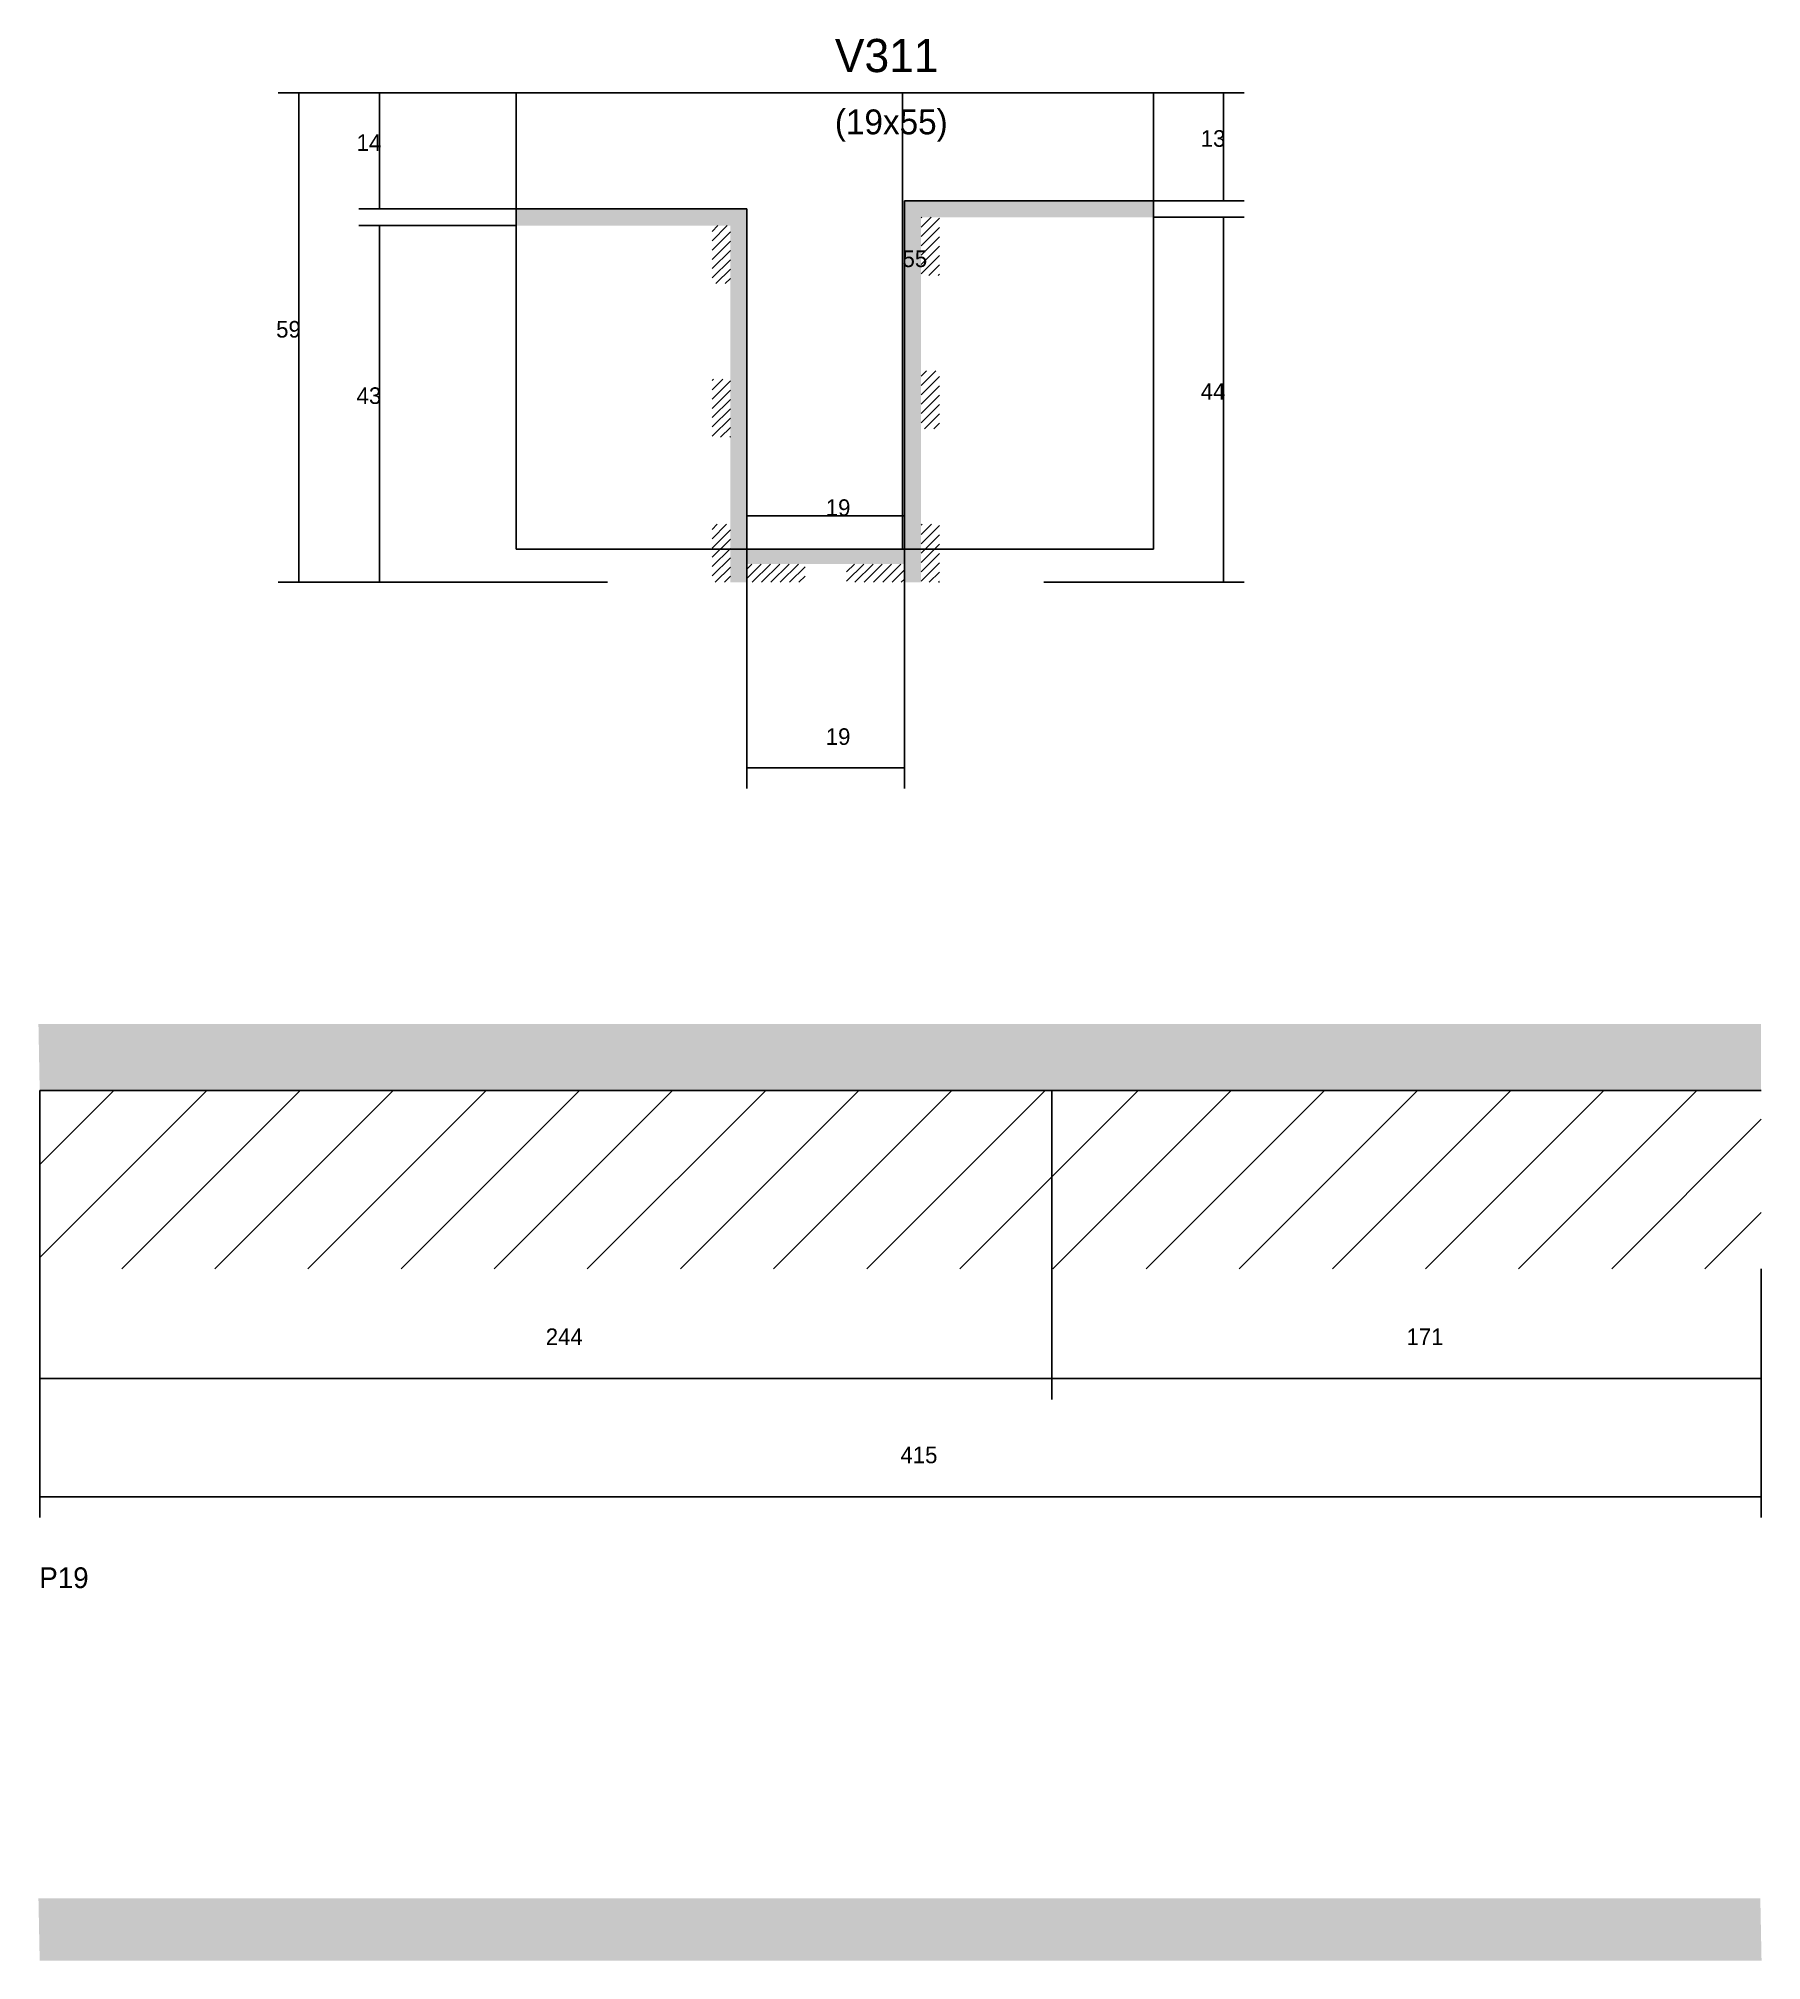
# Model space of a CAD drawing. Header units: metres. Extents: x 3856 to 5560, y 4268 to 4853.
# Drawn here: x 5144.5 to 5559.9, y 4301.8 to 4765.2 of the extents above; entities that cross this region are included whole.
import ezdxf

# ---------------------------------------------------------------- set-up
doc = ezdxf.new("R2010")
doc.units = ezdxf.units.M
for name, color, linetype in [('CONCRETO', 8, 'Continuous'), ('COTA', 2, 'Continuous'), ('Hachura', 8, 'Continuous'), ('NOMENCLATURA', 7, 'Continuous'), ('Paineis', 7, 'Continuous'), ('REAPROVEITAMENTO', 3, 'Continuous'), ('TextoSecao', 7, 'Continuous')]:
    doc.layers.add(name, color=color, linetype=linetype)

msp = doc.modelspace()

# ---------------------------------------------------------------- texts
at = {"layer": 'COTA'}
for s, p in [('14', (5221.2, 4738.1)), ('13', (5424.7, 4739.1)), ('55', (5352.8, 4710.1)), ('59', (5201.8, 4693.1)), ('43', (5221.2, 4677.1)), ('44', (5424.7, 4678.1)), ('19', (5334.3, 4650.1)), ('19', (5334.3, 4594.9)), ('244', (5266.8, 4450.2)), ('171', (5474.3, 4450.2)), ('415', (5352.3, 4421.7))]:
    msp.add_text(s, height=4, dxfattribs=at).set_placement(p)
at = {"layer": 'NOMENCLATURA'}
msp.add_text('P19', height=5, dxfattribs=at).set_placement((5144.7, 4391.6))
at = {"layer": 'TextoSecao'}
for s, height, p in [('V311', 8, (5336.5, 4757.1)), ('(19x55)', 6, (5336.5, 4742.1))]:
    msp.add_text(s, height=height, dxfattribs=at).set_placement(p)

# ---------------------------------------------------------------- hatches: boundary and pattern name
at = {"layer": 'COTA'}
h = msp.add_hatch(dxfattribs=at)
h.set_pattern_fill('AR-CONC', scale=0.03)
h.paths.add_polyline_path([(5559.8, 4527.6), (5144.5, 4527.6), (5144.5, 4527.6), (5144.8, 4511.6), (5144.8, 4511.6), (5559.8, 4511.6), (5559.8, 4511.6), (5559.8, 4527.6)])
h = msp.add_hatch(dxfattribs=at)
h.set_pattern_fill('AR-CONC', scale=0.03)
h.paths.add_polyline_path([(5559.6, 4316.8), (5144.5, 4316.8), (5144.5, 4316.8), (5144.8, 4301.8), (5144.8, 4301.8), (5559.9, 4301.8), (5559.9, 4301.8), (5559.6, 4316.8)])
at = {"layer": 'Hachura'}
h = msp.add_hatch(color=8, dxfattribs=at)
h.dxf.hatch_style = 1
h.paths.add_polyline_path([(5315.3, 4720.1), (5315.3, 4724.1), (5315.3, 4724.1), (5259.7, 4724.1), (5259.7, 4724.1), (5259.7, 4720.1), (5259.7, 4720.1), (5315.3, 4720.1)])
h = msp.add_hatch(color=8, dxfattribs=at)
h.dxf.hatch_style = 1
h.paths.add_polyline_path([(5413.3, 4722.1), (5413.3, 4726.1), (5413.3, 4726.1), (5353.3, 4726.1), (5353.3, 4726.1), (5353.3, 4722.1), (5353.3, 4722.1), (5413.3, 4722.1)])
h = msp.add_hatch(color=8, dxfattribs=at)
h.dxf.hatch_style = 1
h.paths.add_polyline_path([(5357.3, 4724.1), (5353.3, 4724.1), (5353.3, 4724.1), (5353.3, 4634.1), (5353.3, 4634.1), (5357.3, 4634.1), (5357.3, 4634.1), (5357.3, 4724.1)])
h = msp.add_hatch(dxfattribs=at)
h.set_pattern_fill('ANSI31', scale=0.5)
h.paths.add_polyline_path([(5306.9, 4706.1), (5311.3, 4706.1), (5311.3, 4706.1), (5311.3, 4720.1), (5311.3, 4720.1), (5306.9, 4720.1), (5306.9, 4720.1), (5306.9, 4706.1)])
h = msp.add_hatch(color=8, dxfattribs=at)
h.dxf.hatch_style = 1
h.paths.add_polyline_path([(5311.3, 4722.1), (5315.3, 4722.1), (5315.3, 4722.1), (5315.3, 4634.1), (5315.3, 4634.1), (5311.3, 4634.1), (5311.3, 4634.1), (5311.3, 4722.1)])
h = msp.add_hatch(dxfattribs=at)
h.set_pattern_fill('ANSI31', scale=0.5)
h.paths.add_polyline_path([(5361.7, 4708.1), (5357.3, 4708.1), (5357.3, 4708.1), (5357.3, 4722.1), (5357.3, 4722.1), (5361.7, 4722.1), (5361.7, 4722.1), (5361.7, 4708.1)])
h = msp.add_hatch(dxfattribs=at)
h.set_pattern_fill('ANSI31', scale=0.5)
h.paths.add_polyline_path([(5306.9, 4669.1), (5311.3, 4669.1), (5311.3, 4669.1), (5311.3, 4683.1), (5311.3, 4683.1), (5306.9, 4683.1), (5306.9, 4683.1), (5306.9, 4669.1)])
h = msp.add_hatch(dxfattribs=at)
h.set_pattern_fill('ANSI31', scale=0.5)
h.paths.add_polyline_path([(5361.7, 4671.1), (5357.3, 4671.1), (5357.3, 4671.1), (5357.3, 4685.1), (5357.3, 4685.1), (5361.7, 4685.1), (5361.7, 4685.1), (5361.7, 4671.1)])
h = msp.add_hatch(dxfattribs=at)
h.set_pattern_fill('ANSI31', scale=0.5)
h.paths.add_polyline_path([(5306.9, 4634.1), (5311.3, 4634.1), (5311.3, 4634.1), (5311.3, 4648.1), (5311.3, 4648.1), (5306.9, 4648.1), (5306.9, 4648.1), (5306.9, 4634.1)])
h = msp.add_hatch(dxfattribs=at)
h.set_pattern_fill('ANSI31', scale=0.5)
h.paths.add_polyline_path([(5361.7, 4634.1), (5357.3, 4634.1), (5357.3, 4634.1), (5357.3, 4648.1), (5357.3, 4648.1), (5361.7, 4648.1), (5361.7, 4648.1), (5361.7, 4634.1)])
h = msp.add_hatch(color=8, dxfattribs=at)
h.dxf.hatch_style = 1
h.paths.add_polyline_path([(5353.3, 4638.5), (5353.3, 4642.1), (5353.3, 4642.1), (5315.3, 4642.1), (5315.3, 4642.1), (5315.3, 4638.5), (5315.3, 4638.5), (5353.3, 4638.5)])
h = msp.add_hatch(dxfattribs=at)
h.set_pattern_fill('ANSI31', scale=0.5)
h.paths.add_polyline_path([(5315.3, 4634.1), (5315.3, 4638.5), (5315.3, 4638.5), (5329.3, 4638.5), (5329.3, 4638.5), (5329.3, 4634.1), (5329.3, 4634.1), (5315.3, 4634.1)])
h = msp.add_hatch(dxfattribs=at)
h.set_pattern_fill('ANSI31', scale=0.5)
h.paths.add_polyline_path([(5353.3, 4634.1), (5353.3, 4638.5), (5353.3, 4638.5), (5339.3, 4638.5), (5339.3, 4638.5), (5339.3, 4634.1), (5339.3, 4634.1), (5353.3, 4634.1)])
at = {"layer": 'REAPROVEITAMENTO'}
h = msp.add_hatch(dxfattribs=at)
h.set_pattern_fill('ANSI31', scale=5)
h.paths.add_polyline_path([(5559.8, 4468.6), (5559.8, 4511.6), (5559.8, 4511.6), (5144.8, 4511.6), (5144.8, 4511.6), (5144.8, 4468.6), (5144.8, 4468.6), (5559.8, 4468.6)])

# ---------------------------------------------------------------- linework, layer by layer
at = {"layer": 'CONCRETO'}
msp.add_lwpolyline([(5259.7, 4642.1), (5413.3, 4642.1), (5413.3, 4752.1), (5259.7, 4752.1)], close=True, dxfattribs=at)
at = {"layer": 'COTA'}
for p, q in [((5259.7, 4752.1), (5202.3, 4752.1)), ((5207.3, 4634.1), (5207.3, 4752.1)), ((5259.7, 4752.1), (5221.7, 4752.1)), ((5226.7, 4724.1), (5226.7, 4752.1)), ((5364.3, 4752.1), (5347.8, 4752.1)), ((5352.8, 4642.1), (5352.8, 4752.1)), ((5413.3, 4752.1), (5435.2, 4752.1)), ((5430.2, 4726.1), (5430.2, 4752.1)), ((5259.7, 4724.1), (5221.7, 4724.1)), ((5413.3, 4726.1), (5435.2, 4726.1)), ((5259.7, 4720.1), (5221.7, 4720.1)), ((5226.7, 4634.1), (5226.7, 4720.1)), ((5413.3, 4722.1), (5435.2, 4722.1)), ((5430.2, 4634.1), (5430.2, 4722.1)), ((5315.3, 4634.1), (5315.3, 4655.1)), ((5353.3, 4634.1), (5353.3, 4655.1)), ((5315.3, 4650.1), (5353.3, 4650.1)), ((5364.3, 4642.1), (5347.8, 4642.1)), ((5281.7, 4634.1), (5202.3, 4634.1)), ((5281.7, 4634.1), (5221.7, 4634.1)), ((5315.3, 4634.1), (5315.3, 4584.4)), ((5353.3, 4634.1), (5353.3, 4584.4)), ((5386.9, 4634.1), (5435.2, 4634.1)), ((5315.3, 4589.4), (5353.3, 4589.4)), ((5144.8, 4468.6), (5144.8, 4437.1)), ((5144.8, 4468.6), (5144.8, 4408.6)), ((5388.8, 4468.6), (5388.8, 4437.1)), ((5388.8, 4468.6), (5388.8, 4437.1)), ((5559.8, 4468.6), (5559.8, 4437.1)), ((5559.8, 4468.6), (5559.8, 4408.6)), ((5144.8, 4442.1), (5388.8, 4442.1)), ((5388.8, 4442.1), (5559.8, 4442.1)), ((5144.8, 4413.6), (5559.8, 4413.6))]:
    msp.add_line(p, q, dxfattribs=at)
at = {"layer": 'Paineis'}
for p, q in [((5259.7, 4724.1), (5315.3, 4724.1)), ((5259.7, 4720.1), (5259.7, 4724.1)), ((5315.3, 4720.1), (5315.3, 4724.1)), ((5353.3, 4726.1), (5413.3, 4726.1)), ((5353.3, 4722.1), (5353.3, 4726.1)), ((5413.3, 4722.1), (5413.3, 4726.1)), ((5315.3, 4634.1), (5315.3, 4720.1)), ((5353.3, 4634.1), (5353.3, 4722.1)), ((5315.3, 4642.1), (5353.3, 4642.1)), ((5315.3, 4638.5), (5315.3, 4642.1)), ((5353.3, 4638.5), (5353.3, 4642.1)), ((5144.8, 4511.6), (5559.8, 4511.6)), ((5144.8, 4468.6), (5144.8, 4511.6)), ((5388.8, 4468.6), (5388.8, 4511.6))]:
    msp.add_line(p, q, dxfattribs=at)

msp.set_redraw_order([(e.dxf.handle, doc.entitydb.next_handle()) for e in msp.query("TEXT MTEXT ATTDEF DIMENSION ARC_DIMENSION")])  # texts and dimensions are drawn at this point

doc.saveas('drawing.dxf')
